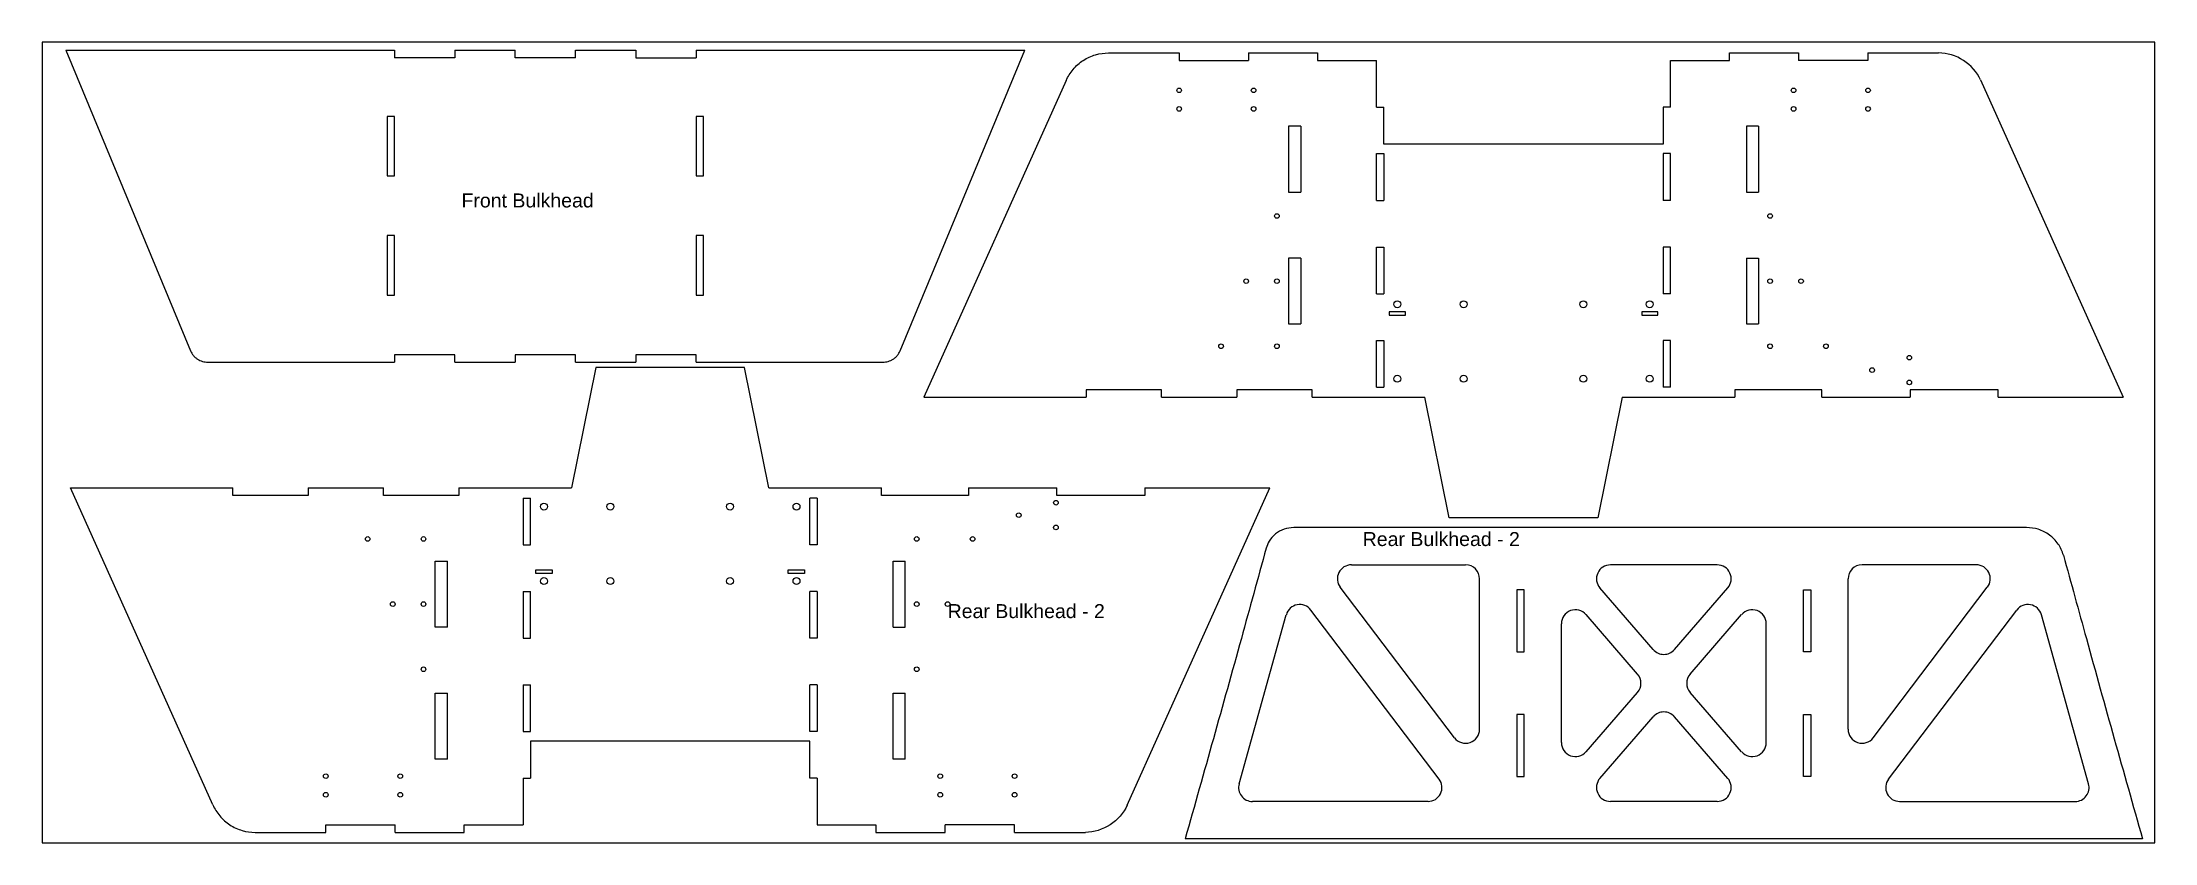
# Model space of a CAD drawing. Header units: millimetres. Extents: x -595 to -457, y 182 to 522.
# Drawn here: x -591.4 to -477.9, y 325.3 to 368.3 of the extents above; entities that cross this region are included whole.
import ezdxf

# ---------------------------------------------------------------- set-up
doc = ezdxf.new("R2010")
doc.units = ezdxf.units.MM
doc.header["$MEASUREMENT"] = 0
doc.layers.add('pic', color=7, linetype='Continuous')
doc.styles.get("Standard").update_dxf_attribs({"font": 'arial.ttf'})

msp = doc.modelspace()

# ---------------------------------------------------------------- texts
at = {"char_height": 0.75, "attachment_point": 1}
for s, width, heights, insert in [('Front Bulkhead', 23.1831, [0.152], (-568.9, 360.16)), ('Rear Bulkhead - 2', 12.7737, [1.16], (-520.48, 341.97)), ('Rear Bulkhead - 2', 12.7737, [1.16], (-542.78, 338.1))]:
    msp.add_mtext_dynamic_manual_height_columns(s, width=width, gutter_width=1, heights=heights, dxfattribs=dict(at, insert=insert))

# ---------------------------------------------------------------- linework, layer by layer
at = {"color": 7, "linetype": 'Continuous', "lineweight": 25}
for p, q in [((-590.15, 367.85), (-572.49, 367.85)), ((-590.15, 367.85), (-583.46, 351.71)), ((-572.49, 367.85), (-572.49, 367.45)), ((-569.25, 367.85), (-569.25, 367.45)), ((-569.25, 367.85), (-566.01, 367.85)), ((-566.01, 367.45), (-566.01, 367.85)), ((-562.77, 367.85), (-559.53, 367.85)), ((-562.77, 367.45), (-562.77, 367.85)), ((-559.53, 367.85), (-559.53, 367.45)), ((-556.29, 367.85), (-538.63, 367.85)), ((-556.29, 367.85), (-556.29, 367.45)), ((-545.33, 351.71), (-538.63, 367.85)), ((-569.25, 367.45), (-572.49, 367.45)), ((-562.77, 367.45), (-566.01, 367.45)), ((-559.53, 367.45), (-556.29, 367.45)), ((-534.14, 367.71), (-530.34, 367.71)), ((-530.34, 367.71), (-530.34, 367.31)), ((-530.34, 367.31), (-526.62, 367.31)), ((-526.62, 367.71), (-522.9, 367.71)), ((-526.62, 367.71), (-526.62, 367.31)), ((-522.9, 367.71), (-522.9, 367.31)), ((-522.9, 367.31), (-519.74, 367.31)), ((-519.74, 364.8), (-519.74, 367.31)), ((-503.94, 367.31), (-500.78, 367.31)), ((-503.94, 364.8), (-503.94, 367.31)), ((-500.78, 367.71), (-497.06, 367.71)), ((-500.78, 367.31), (-500.78, 367.71)), ((-497.06, 367.71), (-497.06, 367.31)), ((-493.34, 367.31), (-497.06, 367.31)), ((-493.34, 367.71), (-489.54, 367.71)), ((-493.34, 367.71), (-493.34, 367.31)), ((-536.41, 366.23), (-544.06, 349.21)), ((-487.28, 366.26), (-479.62, 349.21)), ((-519.74, 364.8), (-519.34, 364.8)), ((-519.34, 362.81), (-519.34, 364.8)), ((-503.94, 364.8), (-504.34, 364.8)), ((-504.34, 364.8), (-504.34, 362.81)), ((-572.89, 364.3), (-572.89, 361.1)), ((-572.49, 364.3), (-572.89, 364.3)), ((-572.49, 361.1), (-572.49, 364.3)), ((-556.29, 364.3), (-556.29, 361.1)), ((-555.89, 364.3), (-556.29, 364.3)), ((-555.89, 361.1), (-555.89, 364.3)), ((-524.46, 363.77), (-524.46, 360.23)), ((-523.81, 363.77), (-524.46, 363.77)), ((-523.81, 363.77), (-523.81, 360.23)), ((-499.86, 363.77), (-499.86, 360.23)), ((-499.21, 363.77), (-499.86, 363.77)), ((-499.21, 363.77), (-499.21, 360.23)), ((-519.74, 362.3), (-519.34, 362.3)), ((-519.74, 359.79), (-519.74, 362.3)), ((-504.34, 362.81), (-519.34, 362.81)), ((-519.34, 362.3), (-519.34, 359.79)), ((-504.34, 362.3), (-504.34, 359.79)), ((-503.94, 362.3), (-504.34, 362.3)), ((-503.94, 359.79), (-503.94, 362.3)), ((-572.89, 361.1), (-572.49, 361.1)), ((-556.29, 361.1), (-555.89, 361.1)), ((-524.46, 360.23), (-523.81, 360.23)), ((-499.86, 360.23), (-499.21, 360.23)), ((-519.74, 359.79), (-519.34, 359.79)), ((-503.94, 359.79), (-504.34, 359.79)), ((-572.89, 357.9), (-572.89, 354.7)), ((-572.49, 357.9), (-572.89, 357.9)), ((-572.49, 354.7), (-572.49, 357.9)), ((-556.29, 357.9), (-556.29, 354.7)), ((-555.89, 357.9), (-556.29, 357.9)), ((-555.89, 354.7), (-555.89, 357.9)), ((-524.46, 356.69), (-524.46, 353.15)), ((-523.81, 356.69), (-524.46, 356.69)), ((-523.81, 356.69), (-523.81, 353.15)), ((-519.74, 357.28), (-519.34, 357.28)), ((-519.74, 354.77), (-519.74, 357.28)), ((-519.34, 357.28), (-519.34, 354.77)), ((-504.34, 357.28), (-504.34, 354.77)), ((-503.94, 357.28), (-504.34, 357.28)), ((-503.94, 354.77), (-503.94, 357.28)), ((-499.86, 356.69), (-499.21, 356.69)), ((-499.86, 356.69), (-499.86, 353.15)), ((-499.21, 356.69), (-499.21, 353.15)), ((-572.89, 354.7), (-572.49, 354.7)), ((-556.29, 354.7), (-555.89, 354.7)), ((-519.74, 354.77), (-519.34, 354.77)), ((-503.94, 354.77), (-504.34, 354.77)), ((-524.46, 353.15), (-523.81, 353.15)), ((-519.06, 353.8), (-519.06, 353.62)), ((-518.18, 353.8), (-519.06, 353.8)), ((-519.06, 353.62), (-518.18, 353.62)), ((-518.18, 353.62), (-518.18, 353.8)), ((-505.49, 353.8), (-505.49, 353.62)), ((-504.62, 353.8), (-505.49, 353.8)), ((-505.49, 353.62), (-504.62, 353.62)), ((-504.62, 353.62), (-504.62, 353.8)), ((-499.86, 353.15), (-499.21, 353.15)), ((-519.74, 352.27), (-519.34, 352.27)), ((-519.74, 349.76), (-519.74, 352.27)), ((-519.34, 352.27), (-519.34, 349.76)), ((-504.34, 352.27), (-504.34, 349.76)), ((-503.94, 352.27), (-504.34, 352.27)), ((-503.94, 349.76), (-503.94, 352.27)), ((-582.52, 351.1), (-572.49, 351.1)), ((-572.49, 351.5), (-572.49, 351.1)), ((-569.25, 351.5), (-572.49, 351.5)), ((-569.25, 351.1), (-569.25, 351.5)), ((-569.25, 351.1), (-566.01, 351.1)), ((-566.01, 351.5), (-566.01, 351.1)), ((-562.77, 351.5), (-566.01, 351.5)), ((-561.69, 350.81), (-562.98, 344.34)), ((-562.77, 351.1), (-562.77, 351.5)), ((-562.77, 351.1), (-559.53, 351.1)), ((-553.69, 350.81), (-561.69, 350.81)), ((-559.53, 351.5), (-559.53, 351.1)), ((-556.29, 351.5), (-559.53, 351.5)), ((-556.29, 351.1), (-556.29, 351.5)), ((-556.29, 351.1), (-546.27, 351.1)), ((-552.39, 344.34), (-553.69, 350.81)), ((-535.34, 349.61), (-535.34, 349.21)), ((-531.29, 349.61), (-535.34, 349.61)), ((-531.29, 349.21), (-531.29, 349.61)), ((-527.24, 349.61), (-527.24, 349.21)), ((-523.19, 349.61), (-527.24, 349.61)), ((-523.19, 349.21), (-523.19, 349.61)), ((-519.74, 349.76), (-519.34, 349.76)), ((-503.94, 349.76), (-504.34, 349.76)), ((-500.49, 349.61), (-500.49, 349.21)), ((-495.81, 349.61), (-500.49, 349.61)), ((-495.81, 349.21), (-495.81, 349.61)), ((-491.07, 349.61), (-491.07, 349.21)), ((-486.34, 349.61), (-491.07, 349.61)), ((-486.34, 349.21), (-486.34, 349.61)), ((-544.06, 349.21), (-535.34, 349.21)), ((-531.29, 349.21), (-527.24, 349.21)), ((-523.19, 349.21), (-517.14, 349.21)), ((-515.84, 342.74), (-517.14, 349.21)), ((-506.54, 349.21), (-507.84, 342.74)), ((-506.54, 349.21), (-500.49, 349.21)), ((-495.81, 349.21), (-491.07, 349.21)), ((-486.34, 349.21), (-479.62, 349.21)), ((-582.26, 327.32), (-589.91, 344.34)), ((-589.91, 344.34), (-581.19, 344.34)), ((-581.19, 343.94), (-581.19, 344.34)), ((-577.14, 343.94), (-581.19, 343.94)), ((-577.14, 344.34), (-577.14, 343.94)), ((-577.14, 344.34), (-573.09, 344.34)), ((-573.09, 343.94), (-573.09, 344.34)), ((-569.04, 343.94), (-573.09, 343.94)), ((-569.04, 344.34), (-569.04, 343.94)), ((-569.04, 344.34), (-562.98, 344.34)), ((-552.39, 344.34), (-546.34, 344.34)), ((-546.34, 343.94), (-546.34, 344.34)), ((-541.66, 343.94), (-546.34, 343.94)), ((-541.66, 344.34), (-541.66, 343.94)), ((-541.66, 344.34), (-536.92, 344.34)), ((-536.92, 343.94), (-536.92, 344.34)), ((-532.19, 343.94), (-536.92, 343.94)), ((-533.13, 327.3), (-525.47, 344.34)), ((-532.19, 344.34), (-532.19, 343.94)), ((-532.19, 344.34), (-525.47, 344.34)), ((-565.59, 343.79), (-565.19, 343.79)), ((-565.59, 343.79), (-565.59, 341.29)), ((-565.19, 341.29), (-565.19, 343.79)), ((-550.19, 341.29), (-550.19, 343.79)), ((-549.79, 343.79), (-550.19, 343.79)), ((-549.79, 343.79), (-549.79, 341.29)), ((-484.81, 342.21), (-524.18, 342.21)), ((-507.84, 342.74), (-515.84, 342.74)), ((-565.59, 341.29), (-565.19, 341.29)), ((-549.79, 341.29), (-550.19, 341.29)), ((-570.31, 336.86), (-570.31, 340.4)), ((-570.31, 340.4), (-569.66, 340.4)), ((-569.66, 336.86), (-569.66, 340.4)), ((-564.91, 339.94), (-564.03, 339.94)), ((-564.91, 339.75), (-564.91, 339.94)), ((-564.03, 339.75), (-564.91, 339.75)), ((-564.03, 339.94), (-564.03, 339.75)), ((-551.34, 339.94), (-550.47, 339.94)), ((-551.34, 339.75), (-551.34, 339.94)), ((-550.47, 339.75), (-551.34, 339.75)), ((-550.47, 339.94), (-550.47, 339.75)), ((-545.71, 340.4), (-545.06, 340.4)), ((-545.71, 336.86), (-545.71, 340.4)), ((-545.06, 336.86), (-545.06, 340.4)), ((-521.09, 340.21), (-514.95, 340.21)), ((-514.2, 331.38), (-514.2, 339.46)), ((-501.43, 340.21), (-507.17, 340.21)), ((-494.4, 331.38), (-494.4, 339.46)), ((-487.51, 340.21), (-493.65, 340.21)), ((-565.59, 338.78), (-565.19, 338.78)), ((-565.59, 338.78), (-565.59, 336.27)), ((-565.19, 336.27), (-565.19, 338.78)), ((-550.19, 336.27), (-550.19, 338.78)), ((-549.79, 338.78), (-550.19, 338.78)), ((-549.79, 338.78), (-549.79, 336.27)), ((-515.55, 330.92), (-521.69, 339.01)), ((-511.8, 338.87), (-512.2, 338.87)), ((-512.2, 338.87), (-512.2, 335.53)), ((-511.8, 335.53), (-511.8, 338.87)), ((-504.87, 335.66), (-507.74, 338.97)), ((-503.73, 335.66), (-500.87, 338.97)), ((-496.8, 335.53), (-496.8, 338.87)), ((-496.8, 338.87), (-496.4, 338.87)), ((-496.4, 338.87), (-496.4, 335.53)), ((-493.05, 330.92), (-486.92, 339.01)), ((-527.12, 328.45), (-524.59, 337.53)), ((-516.37, 328.7), (-523.27, 337.78)), ((-505.72, 334.34), (-508.48, 337.54)), ((-502.88, 334.34), (-500.12, 337.54)), ((-492.23, 328.7), (-485.33, 337.78)), ((-481.48, 328.45), (-484.01, 337.53)), ((-569.66, 336.86), (-570.31, 336.86)), ((-565.59, 336.27), (-565.19, 336.27)), ((-549.79, 336.27), (-550.19, 336.27)), ((-545.71, 336.86), (-545.06, 336.86)), ((-509.8, 330.66), (-509.8, 337.05)), ((-498.8, 330.66), (-498.8, 337.05)), ((-512.2, 335.53), (-511.8, 335.53)), ((-496.4, 335.53), (-496.8, 335.53)), ((-565.59, 333.76), (-565.19, 333.76)), ((-565.59, 333.76), (-565.59, 331.26)), ((-565.19, 331.26), (-565.19, 333.76)), ((-550.19, 331.26), (-550.19, 333.76)), ((-549.79, 333.76), (-550.19, 333.76)), ((-549.79, 333.76), (-549.79, 331.26)), ((-570.31, 329.78), (-570.31, 333.32)), ((-570.31, 333.32), (-569.66, 333.32)), ((-569.66, 329.78), (-569.66, 333.32)), ((-545.71, 329.78), (-545.71, 333.32)), ((-545.71, 333.32), (-545.06, 333.32)), ((-545.06, 329.78), (-545.06, 333.32)), ((-508.48, 330.16), (-505.72, 333.36)), ((-500.12, 330.16), (-502.88, 333.36)), ((-512.2, 332.18), (-512.2, 328.84)), ((-511.8, 332.18), (-512.2, 332.18)), ((-511.8, 328.84), (-511.8, 332.18)), ((-507.74, 328.74), (-504.87, 332.05)), ((-500.87, 328.74), (-503.73, 332.05)), ((-496.8, 332.18), (-496.4, 332.18)), ((-496.8, 328.84), (-496.8, 332.18)), ((-496.4, 332.18), (-496.4, 328.84)), ((-565.59, 331.26), (-565.19, 331.26)), ((-550.19, 330.74), (-565.19, 330.74)), ((-565.19, 330.74), (-565.19, 328.75)), ((-549.79, 331.26), (-550.19, 331.26)), ((-550.19, 328.75), (-550.19, 330.74)), ((-569.66, 329.78), (-570.31, 329.78)), ((-545.06, 329.78), (-545.71, 329.78)), ((-565.59, 328.75), (-565.19, 328.75)), ((-565.59, 328.75), (-565.59, 326.24)), ((-549.79, 328.75), (-550.19, 328.75)), ((-549.79, 328.75), (-549.79, 326.24)), ((-512.2, 328.84), (-511.8, 328.84)), ((-496.4, 328.84), (-496.8, 328.84)), ((-516.97, 327.5), (-526.4, 327.5)), ((-501.43, 327.5), (-507.17, 327.5)), ((-491.63, 327.5), (-482.2, 327.5)), ((-579.99, 325.84), (-576.19, 325.84)), ((-576.19, 326.24), (-572.47, 326.24)), ((-576.19, 325.84), (-576.19, 326.24)), ((-572.47, 325.84), (-572.47, 326.24)), ((-572.47, 325.84), (-568.75, 325.84)), ((-568.75, 326.24), (-565.59, 326.24)), ((-568.75, 325.84), (-568.75, 326.24)), ((-549.79, 326.24), (-546.63, 326.24)), ((-546.63, 326.24), (-546.63, 325.84)), ((-546.63, 325.84), (-542.91, 325.84)), ((-539.19, 326.24), (-542.91, 326.24)), ((-542.91, 325.84), (-542.91, 326.24)), ((-539.19, 325.84), (-539.19, 326.24)), ((-539.19, 325.84), (-535.38, 325.84)), ((-478.58, 325.5), (-530.02, 325.5))]:
    msp.add_line(p, q, dxfattribs=at)
for centre, radius in [((-530.34, 365.7), 0.125), ((-526.34, 365.7), 0.125), ((-497.33, 365.7), 0.125), ((-493.33, 365.7), 0.125), ((-530.34, 364.7), 0.125), ((-526.34, 364.7), 0.125), ((-497.33, 364.7), 0.125), ((-493.33, 364.7), 0.125), ((-525.09, 358.95), 0.125), ((-498.59, 358.95), 0.125), ((-526.74, 355.45), 0.125), ((-525.09, 355.45), 0.125), ((-498.59, 355.45), 0.125), ((-496.93, 355.45), 0.125), ((-518.62, 354.21), 0.187), ((-515.06, 354.21), 0.187), ((-508.62, 354.21), 0.187), ((-505.06, 354.21), 0.187), ((-528.09, 351.95), 0.125), ((-525.09, 351.95), 0.125), ((-498.59, 351.95), 0.125), ((-495.59, 351.95), 0.125), ((-493.11, 350.67), 0.125), ((-491.11, 351.34), 0.125), ((-518.62, 350.21), 0.187), ((-515.06, 350.21), 0.187), ((-508.62, 350.21), 0.187), ((-505.06, 350.21), 0.187), ((-491.11, 350.01), 0.125), ((-564.47, 343.34), 0.187), ((-560.9, 343.34), 0.187), ((-554.47, 343.34), 0.187), ((-550.9, 343.34), 0.187), ((-538.96, 342.88), 0.125), ((-536.96, 343.55), 0.125), ((-573.94, 341.6), 0.125), ((-570.94, 341.6), 0.125), ((-544.44, 341.6), 0.125), ((-541.44, 341.6), 0.125), ((-536.96, 342.22), 0.125), ((-564.47, 339.34), 0.187), ((-560.9, 339.34), 0.187), ((-554.47, 339.34), 0.187), ((-550.9, 339.34), 0.187), ((-572.59, 338.1), 0.125), ((-570.94, 338.1), 0.125), ((-544.44, 338.1), 0.125), ((-542.78, 338.1), 0.125), ((-570.94, 334.6), 0.125), ((-544.44, 334.6), 0.125), ((-576.19, 328.86), 0.125), ((-572.19, 328.86), 0.125), ((-543.18, 328.86), 0.125), ((-539.18, 328.86), 0.125), ((-576.19, 327.86), 0.125), ((-572.19, 327.86), 0.125), ((-543.18, 327.86), 0.125), ((-539.18, 327.86), 0.125)]:
    msp.add_circle(centre, radius, dxfattribs=at)
for centre, start, end in [((-521.09, 339.46), 90, 217.2081), ((-514.95, 339.46), 0, 90), ((-507.17, 339.46), 90, 220.8608), ((-501.43, 339.46), 319.1392, 90), ((-493.65, 339.46), 90, 180), ((-487.51, 339.46), 322.7919, 90), ((-523.86, 337.33), 37.2081, 164.4022), ((-509.05, 337.05), 40.8608, 180), ((-499.55, 337.05), 0, 139.1392), ((-484.74, 337.33), 15.5978, 142.7919), ((-504.3, 336.15), 220.8608, 319.1392), ((-506.28, 333.85), 319.1392, 40.8608), ((-502.32, 333.85), 139.1392, 220.8608), ((-504.3, 331.56), 40.8608, 139.1392), ((-514.95, 331.38), 217.2081, 0), ((-509.05, 330.66), 180, 319.1392), ((-499.55, 330.66), 220.8608, 0), ((-493.65, 331.38), 180, 322.7919), ((-526.4, 328.25), 164.4022, 270), ((-516.97, 328.25), 270, 37.2081), ((-507.17, 328.25), 139.1392, 270), ((-501.43, 328.25), 270, 40.8608), ((-491.63, 328.25), 142.7919, 270), ((-482.2, 328.25), 270, 15.5978)]:
    msp.add_arc(centre, 0.75, start, end, dxfattribs=at)
for points, knots in [([(-536.41, 366.23), (-536.32, 366.44), (-536.19, 366.64), (-535.88, 367.01), (-535.7, 367.18), (-535.29, 367.44), (-535.06, 367.55), (-534.6, 367.68), (-534.37, 367.71), (-534.14, 367.71)], [0, 0, 0, 0, 0.25, 0.25, 0.5, 0.5, 0.75, 0.75, 1, 1, 1, 1]), ([(-583.46, 351.71), (-583.42, 351.62), (-583.37, 351.53), (-583.27, 351.42), (-583.24, 351.38), (-583.16, 351.32), (-583.12, 351.29), (-583.04, 351.23), (-583, 351.21), (-582.91, 351.17), (-582.86, 351.15), (-582.72, 351.11), (-582.62, 351.1), (-582.52, 351.1)], [0, 0, 0, 0, 0.25, 0.25, 0.375, 0.375, 0.5, 0.5, 0.625, 0.625, 0.75, 0.75, 1, 1, 1, 1]), ([(-546.27, 351.1), (-546.17, 351.1), (-546.07, 351.11), (-545.93, 351.15), (-545.88, 351.17), (-545.79, 351.21), (-545.75, 351.23), (-545.66, 351.29), (-545.62, 351.32), (-545.55, 351.38), (-545.52, 351.42), (-545.42, 351.53), (-545.37, 351.62), (-545.33, 351.71)], [0, 0, 0, 0, 0.25, 0.25, 0.375, 0.375, 0.5, 0.5, 0.625, 0.625, 0.75, 0.75, 1, 1, 1, 1]), ([(-524.18, 342.21), (-524.36, 342.21), (-524.54, 342.18), (-524.7, 342.12), (-524.87, 342.07), (-525.03, 341.98), (-525.16, 341.87), (-525.3, 341.76), (-525.42, 341.62), (-525.51, 341.48), (-525.58, 341.36), (-525.63, 341.23), (-525.67, 341.1)], [0, 0, 0, 0, 0.01338317, 0.01338317, 0.01338317, 0.0267764, 0.0267764, 0.0267764, 0.04000405, 0.04000405, 0.04000405, 0.05043857, 0.05043857, 0.05043857, 0.05043857]), ([(-482.83, 340.73), (-482.89, 340.94), (-482.99, 341.15), (-483.11, 341.33), (-483.24, 341.52), (-483.4, 341.68), (-483.58, 341.81), (-483.76, 341.94), (-483.97, 342.05), (-484.18, 342.12), (-484.39, 342.18), (-484.6, 342.21), (-484.81, 342.21)], [0, 0, 0, 0, 0.01692933, 0.01692933, 0.01692933, 0.03383936, 0.03383936, 0.03383936, 0.05104138, 0.05104138, 0.05104138, 0.0671599, 0.0671599, 0.0671599, 0.0671599]), ([(-525.67, 341.1), (-526.11, 339.48), (-526.56, 337.87), (-527, 336.25), (-528, 332.66), (-529, 329.08), (-530.02, 325.5)], [0.0293334, 0.0293334, 0.0293334, 0.0293334, 0.1570113, 0.1570113, 0.1570113, 0.440767, 0.440767, 0.440767, 0.440767]), ([(-482.83, 340.73), (-482.42, 339.24), (-482.01, 337.74), (-481.6, 336.25), (-480.61, 332.66), (-479.6, 329.08), (-478.58, 325.5)], [0.0390368, 0.0390368, 0.0390368, 0.0390368, 0.1570113, 0.1570113, 0.1570113, 0.4407671, 0.4407671, 0.4407671, 0.4407671]), ([(-582.26, 327.32), (-582.17, 327.11), (-582.04, 326.91), (-581.73, 326.54), (-581.55, 326.38), (-581.14, 326.11), (-580.91, 326.01), (-580.45, 325.87), (-580.22, 325.84), (-579.99, 325.84)], [0, 0, 0, 0, 0.25, 0.25, 0.5, 0.5, 0.75, 0.75, 1, 1, 1, 1])]:
    msp.add_open_spline(points, degree=3, knots=knots, dxfattribs=at)
for points in [[(-487.28, 366.26), (-487.66, 367.11), (-488.6, 367.71), (-489.54, 367.71)], [(-533.13, 327.3), (-533.51, 326.45), (-534.45, 325.84), (-535.38, 325.84)]]:
    msp.add_open_spline(points, degree=3, dxfattribs=at)
at = {"layer": 'pic', "color": 1}
msp.add_lwpolyline([(-591.42, 325.28), (-477.92, 325.28), (-477.92, 368.28), (-591.42, 368.28)], close=True, dxfattribs=at)

msp.set_redraw_order([(e.dxf.handle, doc.entitydb.next_handle()) for e in msp.query("TEXT MTEXT ATTDEF DIMENSION ARC_DIMENSION")])  # texts and dimensions are drawn at this point

doc.saveas('drawing.dxf')
